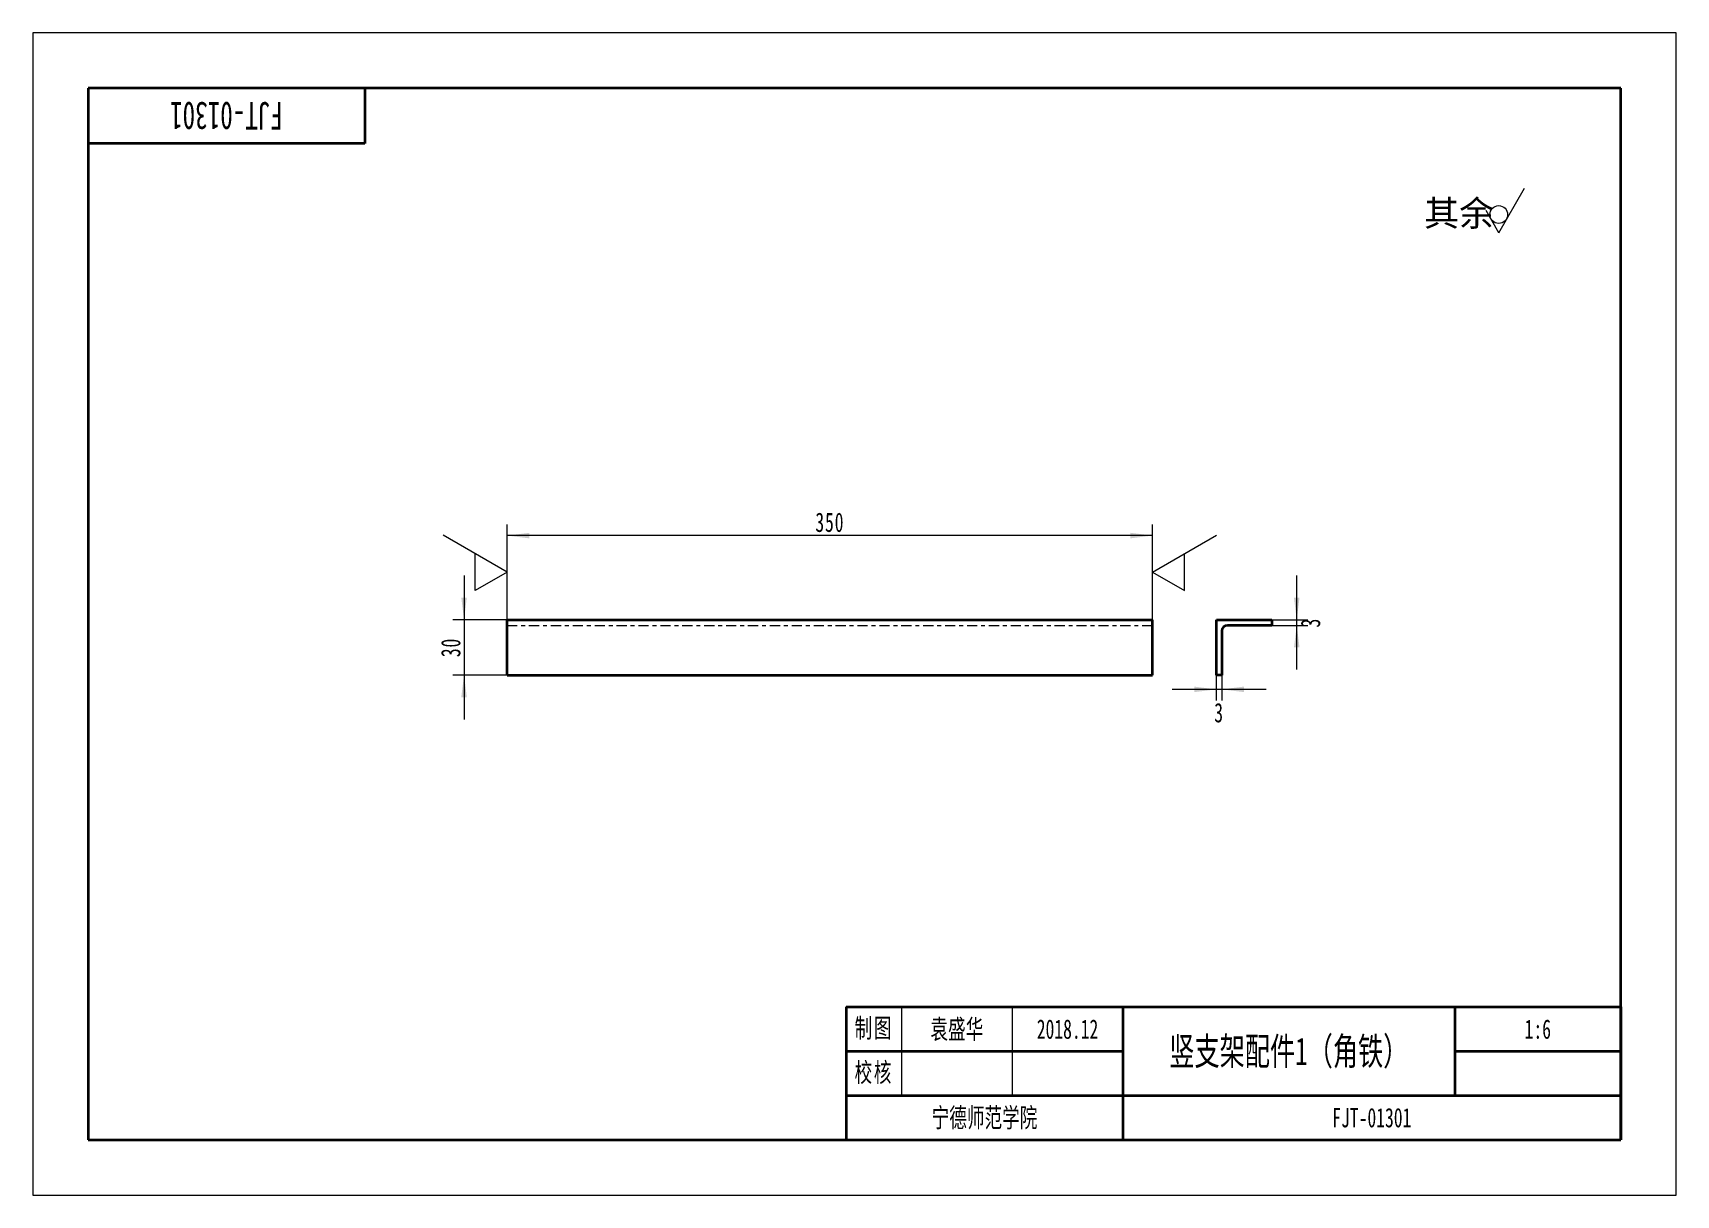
# Model space of a CAD drawing. Header units: millimetres. Extents: x -1183 to 7849, y -737 to 748.
# Drawn here: x 1337 to 3119, y -630 to 630 of the extents above; entities that cross this region are included whole.
import ezdxf
from ezdxf.enums import TextEntityAlignment as Align

# ---------------------------------------------------------------- set-up
doc = ezdxf.new("R2010")
doc.units = ezdxf.units.MM
doc.linetypes.add('CENTER', pattern=[47.5, 22, -8.5, 8.5, -8.5])
doc.layers.get('0').update_dxf_attribs({"lineweight": 18})
for name, color, linetype, lineweight in [('yhtext', 4, 'Continuous', 18), ('尺寸线层', 3, 'Continuous', 18), ('粗实线层', 7, 'Continuous', 35), ('细实线层', 7, 'Continuous', 18)]:
    doc.layers.add(name, color=color, linetype=linetype, lineweight=lineweight)
doc.styles.get("Standard").update_dxf_attribs({"font": ''})
doc.styles.add('标准', font='', dxfattribs={"width": 0.667})
doc.styles.get('Standard').set_extended_font_data('宋体')
doc.styles.get('标准').set_extended_font_data('宋体')
doc.dimstyles.new('标准', dxfattribs={"dimscale": 6, "dimtxt": 3.5, "dimasz": 4, "dimexe": 2, "dimexo": 0, "dimtad": 1, "dimdsep": 46, "dimtxsty": '标准', "dimblk": '_CAXARROW', "dimcen": 0, "dimdle": 8, "dimazin": 2, "dimtfac": 0.707107, "dimtdec": 3, "dimtmove": 2, "dimatfit": 3, "dimfxl": 0, "dimfrac": 2, "dimtolj": 1, "dimarcsym": 0})

msp = doc.modelspace()

# ---------------------------------------------------------------- texts
at = {"insert": (2845.796, 448.405), "char_height": 27.8464, "width": 215.70746, "attachment_point": 1}
msp.add_mtext('其余', dxfattribs=at)

# ---------------------------------------------------------------- blocks, each defined once
blk = doc.blocks.new('$CAXA_FRAME_13B17AC1$')
at = {"layer": '粗实线层'}
for p, q in [((-138.5, 95), (-138.5, -95)), ((138.5, 95), (-138.5, 95)), ((-88.5, 95), (-88.5, 85)), ((138.5, -95), (138.5, 95)), ((-88.5, 85), (-138.5, 85)), ((-138.5, -95), (138.5, -95))]:
    blk.add_line(p, q, dxfattribs=at)
at = {"layer": '细实线层'}
for p, q in [((148.5, 105), (-148.5, 105)), ((-148.5, 105), (-148.5, -105)), ((148.5, -105), (148.5, 105)), ((-148.5, -105), (148.5, -105))]:
    blk.add_line(p, q, dxfattribs=at)
at = {"layer": '尺寸线层', "style": '标准', "width": 0.667}
blk.add_attdef('图纸编号', text='', height=5.19, rotation=180, dxfattribs=at).set_placement((-113.5, 90), align=Align.MIDDLE_CENTER)
blk = doc.blocks.new('$CAXA_TITLE_151E506F$')
at = {"layer": '粗实线层'}
for p, q in [((-140, 24), (-140, 0)), ((-140, 24), (0, 24)), ((-90, 24), (-90, 0)), ((-30, 24), (-30, 8)), ((0, 24), (0, 0)), ((0, 24), (0, 8)), ((-140, 16), (-90, 16)), ((-30, 16), (0, 16)), ((-140, 8), (0, 8)), ((-140, 0), (0, 0))]:
    blk.add_line(p, q, dxfattribs=at)
at = {"layer": '细实线层'}
for p, q in [((-130, 24), (-130, 8)), ((-110, 24), (-110, 8))]:
    blk.add_line(p, q, dxfattribs=at)
at = {"layer": '尺寸线层', "char_height": 3.481, "width": 18, "attachment_point": 5, "line_spacing_factor": 0.963108, "style": '标准'}
for s, insert in [('\\T1.1;制图', (-135, 20)), ('\\T1.1;校核', (-135, 12))]:
    blk.add_mtext(s, dxfattribs=dict(at, insert=insert))
at = {"layer": '尺寸线层', "style": '标准', "width": 0.667}
for tag, height, p in [('制图签名', 3.63, (-120, 20)), ('制图日期', 3.63, (-100, 20)), ('图纸比例', 3.63, (-15, 20)), ('图纸名称', 5.19, (-60, 16)), ('校核签名', 3.63, (-120, 12)), ('校核日期', 3.63, (-100, 12)), ('重量', 3.63, (-15, 12)), ('院校名称', 3.63, (-115, 4)), ('图纸编号', 3.63, (-45, 4))]:
    blk.add_attdef(tag, text='', height=height, dxfattribs=at).set_placement(p, align=Align.MIDDLE_CENTER)
blk = doc.blocks.new('*X6')
at = {"layer": '尺寸线层', "lineweight": 18, "transparency": 16777216}
for points in [[(1804.7, -6.3), (1807.7, 17.7), (1801.7, 17.7)], [(1804.7, -66.3), (1807.7, -90.3), (1801.7, -90.3)]]:
    blk.add_hatch(color=0, dxfattribs=at).paths.add_polyline_path(points, flags=0)
at = {"layer": '尺寸线层', "color": 0, "lineweight": 18, "transparency": 16777216}
for p, q in [((1804.7, 41.7), (1804.7, -114.3)), ((1851.4, -6.3), (1792.7, -6.3)), ((1851.4, -66.3), (1792.7, -66.3))]:
    blk.add_line(p, q, dxfattribs=at)
at = {"layer": '尺寸线层', "color": 0, "lineweight": 18, "transparency": 16777216, "insert": (1790.4, -36.3), "char_height": 21, "width": 42, "attachment_point": 5, "rotation": 90, "line_spacing_factor": 1.15057, "style": '标准'}
blk.add_mtext('\\T1.1;30', dxfattribs=at)
blk = doc.blocks.new('_CAXARROW')
blk.add_hatch(color=0).paths.add_polyline_path([(0, 0), (-1, 0.125), (-1, -0.125)], flags=0)
blk = doc.blocks.new('*X7')
at = {"layer": '尺寸线层', "lineweight": 18, "transparency": 16777216}
for points in [[(1851.4, 85), (1875.4, 82), (1875.4, 88)], [(2551.4, 85), (2527.4, 82), (2527.4, 88)]]:
    blk.add_hatch(color=0, dxfattribs=at).paths.add_polyline_path(points, flags=0)
at = {"layer": '尺寸线层', "color": 0, "lineweight": 18, "transparency": 16777216}
for p, q in [((1851.4, -6.3), (1851.4, 97)), ((2551.4, -66.3), (2551.4, 97)), ((2551.4, 85), (1851.4, 85))]:
    blk.add_line(p, q, dxfattribs=at)
at = {"layer": '尺寸线层', "color": 0, "lineweight": 18, "transparency": 16777216, "insert": (2201.4, 99.3), "char_height": 21, "width": 59.721, "attachment_point": 5, "line_spacing_factor": 1.15057, "style": '标准'}
blk.add_mtext('\\T1.1;350', dxfattribs=at)
blk = doc.blocks.new('*X8')
at = {"layer": '尺寸线层', "lineweight": 18, "transparency": 16777216}
for points in [[(2707.7, -6.3), (2704.7, 17.7), (2710.7, 17.7)], [(2707.7, -12.3), (2704.7, -36.3), (2710.7, -36.3)]]:
    blk.add_hatch(color=0, dxfattribs=at).paths.add_polyline_path(points, flags=0)
at = {"layer": '尺寸线层', "color": 0, "lineweight": 18, "transparency": 16777216}
for p, q in [((2707.7, -60.3), (2707.7, 41.7)), ((2680.5, -6.3), (2719.7, -6.3)), ((2680.5, -12.3), (2719.7, -12.3))]:
    blk.add_line(p, q, dxfattribs=at)
at = {"layer": '尺寸线层', "color": 0, "lineweight": 18, "transparency": 16777216, "insert": (2722.8, -9.4), "char_height": 21, "width": 42, "attachment_point": 5, "rotation": 90, "line_spacing_factor": 1.15057, "style": '标准'}
blk.add_mtext('\\T1.1;3', dxfattribs=at)
blk = doc.blocks.new('*X9')
at = {"layer": '尺寸线层', "lineweight": 18, "transparency": 16777216}
for points in [[(2620.5, -81.7), (2596.5, -84.7), (2596.5, -78.7)], [(2626.5, -81.7), (2650.5, -84.7), (2650.5, -78.7)]]:
    blk.add_hatch(color=0, dxfattribs=at).paths.add_polyline_path(points, flags=0)
at = {"layer": '尺寸线层', "color": 0, "lineweight": 18, "transparency": 16777216}
for p, q in [((2620.5, -66.3), (2620.5, -93.7)), ((2626.5, -66.3), (2626.5, -93.7)), ((2674.5, -81.7), (2572.5, -81.7))]:
    blk.add_line(p, q, dxfattribs=at)
at = {"layer": '尺寸线层', "color": 0, "lineweight": 18, "transparency": 16777216, "insert": (2623.5, -107.1), "char_height": 21, "width": 42, "attachment_point": 5, "line_spacing_factor": 1.15057, "style": '标准'}
blk.add_mtext('\\T1.1;3', dxfattribs=at)

# ---------------------------------------------------------------- dimensions: what is measured, and where the dimension line sits
at = {"layer": '尺寸线层', "lineweight": 18}
for base, p1, p2, text, picture, middle in [((1851.378, 85.015), (2551.378, -66.315), (1851.378, -6.315), '350', '*X7', (2201.378, 99.265)), ((2620.508, -81.669), (2626.508, -66.315), (2620.508, -66.315), '3', '*X9', (2623.508, -107.073))]:
    dim = msp.add_linear_dim(base=base, p1=p1, p2=p2, text=text, dimstyle='标准', override={"dimsah": 1, "dimtfill": 1}, dxfattribs=at)
    dim.commit()
    dim.dimension.update_dxf_attribs({"geometry": picture, "text_midpoint": middle, "dimtype": 160})
for base, p1, p2, text, picture, middle in [((1804.7, -66.315), (1851.378, -6.315), (1851.378, -66.315), '30', '*X6', (1790.45, -36.315)), ((2707.665, -6.315), (2680.508, -12.315), (2680.508, -6.315), '3', '*X8', (2722.822, -9.371))]:
    dim = msp.add_linear_dim(base=base, p1=p1, p2=p2, angle=90, text=text, dimstyle='标准', override={"dimsah": 1, "dimtfill": 1}, dxfattribs=at)
    dim.commit()
    dim.dimension.update_dxf_attribs({"geometry": picture, "text_midpoint": middle, "dimtype": 160})

# ---------------------------------------------------------------- linework, layer by layer
at = {"color": 6, "linetype": 'CENTER', "lineweight": 18, "ltscale": 0.5}
msp.add_line((1851.378, -12.315), (2551.378, -12.315), dxfattribs=at)
at = {"layer": 'yhtext'}
for p, q in [((2926.87, 413.294), (2954.716, 461.526)), ((2926.87, 413.294), (2912.947, 437.41)), ((1851.378, 45.35), (1782.096, 85.35)), ((2551.378, 45.35), (2620.66, 85.35)), ((1816.737, 25.35), (1816.737, 65.35)), ((2586.019, 25.35), (2586.019, 65.35)), ((1851.378, 45.35), (1816.737, 25.35)), ((2551.378, 45.35), (2586.019, 25.35))]:
    msp.add_line(p, q, dxfattribs=at)
msp.add_circle((2926.759, 433.011), 9.672, dxfattribs=at)
at = {"layer": '粗实线层', "linetype": 'Continuous', "lineweight": 35}
for p, q in [((1851.378, -66.315), (1851.378, -6.315)), ((1851.378, -6.315), (2551.378, -6.315)), ((2551.378, -66.315), (2551.378, -6.315)), ((2620.508, -66.315), (2620.508, -6.315)), ((2620.508, -6.315), (2680.508, -6.315)), ((2680.508, -12.315), (2632.508, -12.315)), ((2680.508, -6.315), (2680.508, -12.315)), ((2626.508, -18.315), (2626.508, -66.315)), ((1851.378, -66.315), (2551.378, -66.315)), ((2626.508, -66.315), (2620.508, -66.315))]:
    msp.add_line(p, q, dxfattribs=at)
msp.add_arc((2632.508, -18.315), 6, 90, 180, dxfattribs=at)

# ---------------------------------------------------------------- block references
at = {"layer": '粗实线层'}
ref = msp.add_blockref('$CAXA_FRAME_13B17AC1$', (2228.122, 0), dxfattribs=dict(at, xscale=6, yscale=6, zscale=6))
ref.add_attrib('图纸编号', 'FJT-01301', dxfattribs={"layer": '尺寸线层', "height": 30, "rotation": 180, "style": '标准', "width": 0.667}).set_placement((1547.122, 540), align=Align.MIDDLE_CENTER)
ref = msp.add_blockref('$CAXA_TITLE_151E506F$', (3059.122, -570), dxfattribs=dict(at, xscale=6, yscale=6, zscale=6))
ref.add_attrib('制图签名', '袁盛华', dxfattribs={"layer": '尺寸线层', "height": 21, "style": '标准', "width": 0.667}).set_placement((2339.122, -450), align=Align.MIDDLE_CENTER)
ref.add_attrib('图纸名称', '竖支架配件1（角铁）', dxfattribs={"layer": '尺寸线层', "height": 30, "style": '标准', "width": 0.667}).set_placement((2699.122, -474), align=Align.MIDDLE_CENTER)
ref.add_attrib('院校名称', '宁德师范学院', dxfattribs={"layer": '尺寸线层', "height": 21, "style": '标准', "width": 0.667}).set_placement((2369.122, -546), align=Align.MIDDLE_CENTER)
ref.add_attrib('图纸编号', 'FJT-01301', dxfattribs={"layer": '尺寸线层', "height": 21, "style": '标准', "width": 0.667}).set_placement((2789.122, -546), align=Align.MIDDLE_CENTER)
ref.add_attrib('制图日期', '2018.12', dxfattribs={"layer": '尺寸线层', "height": 21, "style": '标准', "width": 0.667}).set_placement((2459.122, -450), align=Align.MIDDLE_CENTER)
ref.add_attrib('图纸比例', '1:6', dxfattribs={"layer": '尺寸线层', "height": 21, "style": '标准', "width": 0.667}).set_placement((2969.122, -450), align=Align.MIDDLE_CENTER)

msp.set_redraw_order([(e.dxf.handle, doc.entitydb.next_handle()) for e in msp.query("TEXT MTEXT ATTDEF DIMENSION ARC_DIMENSION")])  # texts and dimensions are drawn at this point

doc.saveas('drawing.dxf')
